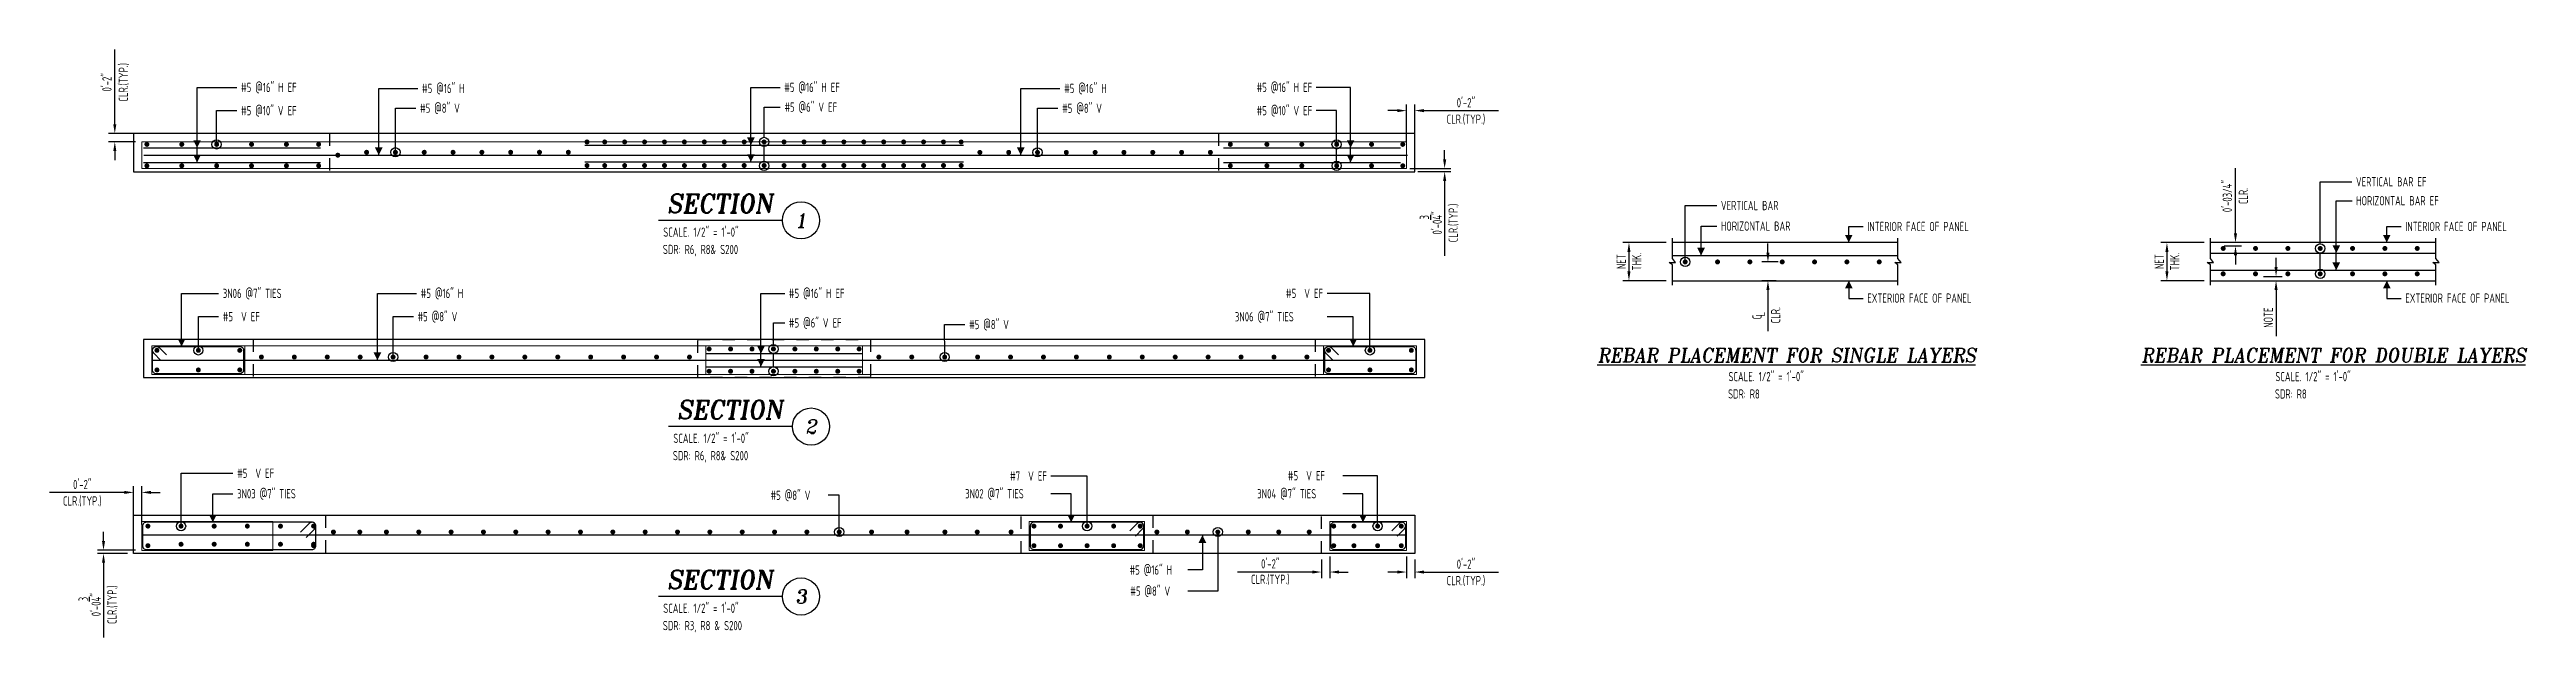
# Model space of a CAD drawing. Header units: inches. Extents: x -3675 to 38568, y -2433 to 4174.
# Drawn here: x 31844 to 32446, y 348 to 490 of the extents above; entities that cross this region are included whole.
import ezdxf
from ezdxf.enums import TextEntityAlignment as Align

# ---------------------------------------------------------------- set-up
doc = ezdxf.new("R2010")
doc.units = ezdxf.units.IN
doc.header["$MEASUREMENT"] = 0
doc.linetypes.add('HIDDEN', pattern=[6, 3, -3])
doc.layers.get('0').update_dxf_attribs({"linetype": 'CONTINUOUS'})
doc.layers.get('Defpoints').update_dxf_attribs({"linetype": 'CONTINUOUS'})
for name, color, linetype in [('0-25TEXT', 7, 'CONTINUOUS'), ('0-35', 3, 'CONTINUOUS'), ('0-35TEXT', 3, 'CONTINUOUS'), ('5', 4, 'CONTINUOUS'), ('DETAIL', 83, 'CONTINUOUS'), ('hidden', 7, 'HIDDEN'), ('REBARS', 4, 'CONTINUOUS')]:
    doc.layers.add(name, color=color, linetype=linetype)
doc.layers.add('COVER', color=6, linetype='CONTINUOUS', lineweight=0, plot=False)
doc.styles.add('AR', font='ARCHQUIK.shx', dxfattribs={"width": 0.8})
doc.styles.add('ROMANT', font='romant')
doc.dimstyles.new('CADS_DIM_48', dxfattribs={"dimscale": 48, "dimtxt": 0.09375, "dimasz": 0.09375, "dimexe": 0.0625, "dimexo": 0.0625, "dimgap": 0.09375, "dimtad": 0, "dimtih": 1, "dimtoh": 1, "dimzin": 1, "dimdsep": 46, "dimlunit": 4, "dimtxsty": 'AR', "dimblk": 'CLOSED', "dimcen": 0.1875, "dimadec": 0, "dimazin": 0, "dimtfac": 1, "dimtofl": 0, "dimtmove": 0, "dimatfit": 1, "dimldrblk": 'DOTBLANK', "dimfxl": 1, "dimtzin": 0, "dimarcsym": 0})

msp = doc.modelspace()

# ---------------------------------------------------------------- texts
at = {"color": 7, "linetype": 'Continuous', "style": 'ROMANT', "oblique": 9, "width": 0.95}
for s, p in [('%%UREBAR PLACEMENT FOR SINGLE LAYERS', (32265.82964, 414.58026)), ('%%UREBAR PLACEMENT FOR DOUBLE LAYERS', (32398.69714, 414.58026))]:
    msp.add_text(s, height=3.375, dxfattribs=at).set_placement(p, align=Align.CENTER)
at = {"layer": '0-25TEXT', "style": 'AR', "width": 0.8}
for s, height, p in [('#5 @16" H EF', 2.2497638, (31890.30351, 480.18155)), ('#5 @16" H', 2.249764, (31934.27192, 479.93152)), ('#5 @16" H EF', 2.2497638, (32022.26554, 480.18155)), ('#5 @16" H', 2.249764, (32090.26495, 479.93152)), ('#5 @10" V EF', 2.2497638, (31890.30351, 474.53485)), ('#5 @8" V', 2.249764, (31933.78808, 475.1362)), ('#5 @6" V EF', 2.2497638, (32022.31359, 475.39543)), ('#5 @8" V', 2.249764, (32089.78112, 475.11716)), ('3N06 @7" TIES', 2.2497638, (31885.87457, 430.165)), ('#5 @16" H', 2.249764, (31933.95347, 430.165)), ('#5 @16" H EF', 2.2497638, (32023.40396, 430.165)), ('#5  V EF', 2.249764, (31885.87457, 424.5183)), ('#5 @8" V', 2.249764, (31933.17491, 424.5183)), ('#5 @6" V EF', 2.2497638, (32023.40396, 422.99557)), ('#5 @8" V', 2.249764, (32067.17491, 422.6006)), ('3N06 @7" TIES', 2.2497638, (32131.76041, 424.48815)), ('#5  V EF', 2.249764, (31889.34936, 386.48805)), ('#5  V EF', 2.249764, (32144.63496, 385.89265)), ('3N03 @7" TIES', 2.2497638, (31889.34936, 381.51581)), ('#5 @8" V', 2.249764, (32018.94994, 381.14123)), ('3N02 @7" TIES', 2.2497638, (32066.22594, 381.5158)), ('3N04 @7" TIES', 2.2497638, (32137.18747, 381.51577)), ('#5 @16" H', 2.249764, (32106.1659, 362.99925)), ('#5 @8" V', 2.249764, (32106.34962, 357.86903))]:
    msp.add_text(s, height=height, dxfattribs=at).set_placement(p)
for s, height, p in [('#5 @16" H EF', 2.2497638, (32150.54372, 480.18155)), ('#5 @10" V EF', 2.2497638, (32150.54372, 474.53485)), ('#5  V EF', 2.249764, (32153.17196, 430.165)), ('#7  V EF', 2.249764, (32086.08593, 385.81441))]:
    msp.add_text(s, height=height, dxfattribs=at).set_placement(p, align=Align.RIGHT)
at = {"layer": '0-35TEXT', "style": 'AR', "width": 0.8}
for s, height, p in [('VERTICAL BAR EF', 2.2499437, (32404.11389, 457.27209)), ('VERTICAL BAR', 2.2499437, (32249.84066, 451.49601)), ('HORIZONTAL BAR EF', 2.2499437, (32404.15968, 452.66205)), ('SCALE. 1/2" = 1\'-0"', 2.2499437, (31992.88726, 445.04239)), ('HORIZONTAL BAR', 2.2499437, (32249.84066, 446.50027)), ('INTERIOR FACE OF PANEL', 2.2499437, (32285.38109, 446.40954)), ('INTERIOR FACE OF PANEL', 2.2499437, (32416.08289, 446.40954)), ('SDR: R6, R8& S200', 2.2499437, (31992.79047, 440.83432)), ('EXTERIOR FACE OF PANEL', 2.2499437, (32285.38109, 429.01781)), ('EXTERIOR FACE OF PANEL', 2.2499437, (32416.08289, 429.01781)), ('SCALE. 1/2" = 1\'-0"', 2.2499437, (32251.67287, 409.96153)), ('SCALE. 1/2" = 1\'-0"', 2.2499437, (32384.54037, 409.96153)), ('SDR: R8', 2.249944, (32251.57608, 405.75346)), ('SDR: R8', 2.249944, (32384.44357, 405.75346)), ('SCALE. 1/2" = 1\'-0"', 2.2499437, (31995.33159, 394.97582)), ('SDR: R6, R8& S200', 2.2499437, (31995.2348, 390.76775)), ('SCALE. 1/2" = 1\'-0"', 2.2499437, (31992.88726, 353.71195)), ('SDR: R3, R8 & S200', 2.2499437, (31992.79047, 349.50388))]:
    msp.add_text(s, height=height, dxfattribs=at).set_placement(p)

# ---------------------------------------------------------------- blocks, each defined once
blk = doc.blocks.new('*D135')
at = {"layer": 'Defpoints', "color": 0, "transparency": 16777216}
for p in [(32172.79, 461.6), (32174.71, 460.85), (32182.72, 460.85)]:
    blk.add_point(p, dxfattribs=at)
at = {"layer": 'DETAIL', "color": 0, "lineweight": -2, "transparency": 16777216}
for p, q in [((32182.72, 463.85), (32182.72, 466.1)), ((32174.29, 461.6), (32184.22, 461.6)), ((32176.21, 460.85), (32184.22, 460.85)), ((32182.72, 458.6), (32182.72, 440.45))]:
    blk.add_line(p, q, dxfattribs=at)
at = {"layer": 'DETAIL', "color": 0, "transparency": 16777216}
for points in [[(32182.35, 463.85), (32183.1, 463.85), (32182.72, 461.6)], [(32182.35, 458.6), (32183.1, 458.6), (32182.72, 460.85)]]:
    blk.add_solid(points, dxfattribs=at)
at = {"layer": 'DETAIL', "color": 0, "transparency": 16777216, "char_height": 2.25, "attachment_point": 5, "rotation": 90, "style": 'AR'}
for s, insert in [('CLR.(TYP.)', (32184.91, 448.4)), ('0\'-0{\\H1.000000x;\\S3/4;}"', (32179.35, 448.4))]:
    blk.add_mtext(s, dxfattribs=dict(at, insert=insert))
blk = doc.blocks.new('_DotBlank')
at = {"layer": '0-35', "color": 0, "lineweight": -2}
blk.add_line((-0.5, 0), (-1, 0), dxfattribs=at)
blk.add_circle((0, 0), 0.5, dxfattribs=at)
blk = doc.blocks.new('SECT1')
at = {"color": 7, "linetype": 'Continuous'}
blk.add_line((0.627, 0), (-0.627, 0), dxfattribs=at)
blk.add_circle((0.815, 0), 0.188, dxfattribs=at)
at = {"color": 7, "linetype": 'Continuous', "style": 'ROMANT', "oblique": 9, "width": 0.95}
blk.add_text('SECTION', height=0.1875, dxfattribs=at).set_placement((-0.006, 0.077), align=Align.CENTER)
blk.add_attdef('SECT1', text='', height=0.141, dxfattribs=at).set_placement((0.815, 0), align=Align.MIDDLE)
blk = doc.blocks.new('leadrblk')
blk.add_lwpolyline([(0, 0, 0, 1, 0), (1, 0, 1, 1, 0)], format="xyseb")
blk = doc.blocks.new('*D136')
at = {"layer": 'Defpoints', "color": 0, "transparency": 16777216}
for p in [(31859.64, 470.1), (31866.19, 470.1), (31866.19, 468.1)]:
    blk.add_point(p, dxfattribs=at)
at = {"layer": 'DETAIL', "color": 0, "lineweight": -2, "transparency": 16777216}
for p, q in [((31859.64, 472.35), (31859.64, 490.5)), ((31864.69, 470.1), (31858.14, 470.1)), ((31864.69, 468.1), (31858.14, 468.1)), ((31859.64, 465.85), (31859.64, 463.6))]:
    blk.add_line(p, q, dxfattribs=at)
at = {"layer": 'DETAIL', "color": 0, "transparency": 16777216}
for points in [[(31859.27, 472.35), (31860.02, 472.35), (31859.64, 470.1)], [(31859.27, 465.85), (31860.02, 465.85), (31859.64, 468.1)]]:
    blk.add_solid(points, dxfattribs=at)
at = {"layer": 'DETAIL', "color": 0, "transparency": 16777216, "char_height": 2.25, "attachment_point": 5, "rotation": 90, "style": 'AR'}
for s, insert in [('0\'-2"', (31857.73, 482.55)), ('CLR.(TYP.)', (31861.83, 482.55))]:
    blk.add_mtext(s, dxfattribs=dict(at, insert=insert))
blk = doc.blocks.new('*D137')
at = {"layer": 'Defpoints', "color": 0, "transparency": 16777216}
for p in [(32175.44, 475.67), (32173.44, 466.41), (32175.44, 466.41)]:
    blk.add_point(p, dxfattribs=at)
at = {"layer": 'DETAIL', "color": 0, "lineweight": -2, "transparency": 16777216}
for p, q in [((32171.19, 475.67), (32168.94, 475.67)), ((32173.44, 467.91), (32173.44, 477.17)), ((32175.44, 467.91), (32175.44, 477.17)), ((32177.69, 475.67), (32195.84, 475.67))]:
    blk.add_line(p, q, dxfattribs=at)
at = {"layer": 'DETAIL', "color": 0, "transparency": 16777216}
for points in [[(32171.19, 476.04), (32171.19, 475.29), (32173.44, 475.67)], [(32177.69, 476.04), (32177.69, 475.29), (32175.44, 475.67)]]:
    blk.add_solid(points, dxfattribs=at)
at = {"layer": 'DETAIL', "color": 0, "transparency": 16777216, "char_height": 2.25, "attachment_point": 5, "style": 'AR'}
for s, insert in [('0\'-2"', (32187.89, 477.58)), ('CLR.(TYP.)', (32187.89, 473.48))]:
    blk.add_mtext(s, dxfattribs=dict(at, insert=insert))
blk = doc.blocks.new('*U884', base_point=(31868.63, 414.77))
at = {"layer": 'REBARS', "color": 0}
blk.add_lwpolyline([(31868.63, 415.08), (32175.63, 415.08)], dxfattribs=at)
blk = doc.blocks.new('*U819', base_point=(32003.26, 413.82))
at = {"layer": 'REBARS', "color": 0}
blk.add_lwpolyline([(32003.26, 413.5), (32041.26, 413.5)], dxfattribs=at)
blk = doc.blocks.new('*U820', base_point=(32003.26, 416.34))
at = {"layer": 'REBARS', "color": 0}
blk.add_lwpolyline([(32003.26, 416.66), (32041.26, 416.66)], dxfattribs=at)
blk = doc.blocks.new('*U1086', base_point=(32175.88, 411.58))
at = {"layer": 'REBARS', "color": 0}
blk.add_lwpolyline([(32155.61, 415.02), (32153.84, 416.79, -0.668179), (32154.51, 418.39), (32174.76, 418.39, -0.414214), (32175.69, 417.45), (32175.69, 412.7, -0.414213), (32174.76, 411.77), (32154.51, 411.77, -0.414214), (32153.57, 412.7), (32153.57, 417.45, -0.668178), (32155.17, 418.12), (32156.94, 416.35)], format="xyb", dxfattribs=at)
blk = doc.blocks.new('*U470', base_point=(31891.13, 411.58))
at = {"layer": 'REBARS', "color": 0}
blk.add_lwpolyline([(31870.86, 415.02), (31869.09, 416.79, -0.668179), (31869.76, 418.39), (31890.01, 418.39, -0.414214), (31890.94, 417.45), (31890.94, 412.7, -0.414213), (31890.01, 411.77), (31869.76, 411.77, -0.414214), (31868.82, 412.7), (31868.82, 417.45, -0.668178), (31870.42, 418.12), (31872.19, 416.35)], format="xyb", dxfattribs=at)
blk = doc.blocks.new('*D458')
at = {"layer": 'Defpoints', "color": 0, "transparency": 16777216}
for p in [(31864.19, 382.97), (31864.19, 373.71), (31866.19, 373.71)]:
    blk.add_point(p, dxfattribs=at)
at = {"layer": 'DETAIL', "color": 0, "lineweight": -2, "transparency": 16777216}
for p, q in [((31861.94, 382.97), (31843.79, 382.97)), ((31864.19, 375.21), (31864.19, 384.47)), ((31866.19, 375.21), (31866.19, 384.47)), ((31868.44, 382.97), (31870.69, 382.97))]:
    blk.add_line(p, q, dxfattribs=at)
at = {"layer": 'DETAIL', "color": 0, "transparency": 16777216}
for points in [[(31861.94, 383.34), (31861.94, 382.59), (31864.19, 382.97)], [(31868.44, 383.34), (31868.44, 382.59), (31866.19, 382.97)]]:
    blk.add_solid(points, dxfattribs=at)
at = {"layer": 'DETAIL', "color": 0, "transparency": 16777216, "char_height": 2.25, "attachment_point": 5, "style": 'AR'}
for s, insert in [('0\'-2"', (31851.74, 384.88)), ('CLR.(TYP.)', (31851.74, 380.78))]:
    blk.add_mtext(s, dxfattribs=dict(at, insert=insert))
blk = doc.blocks.new('*D459')
at = {"layer": 'Defpoints', "color": 0, "transparency": 16777216}
for p in [(31856.9, 368.15), (31864.19, 368.15), (31866.19, 368.9)]:
    blk.add_point(p, dxfattribs=at)
at = {"layer": 'DETAIL', "color": 0, "lineweight": -2, "transparency": 16777216}
for p, q in [((31856.9, 371.15), (31856.9, 373.4)), ((31864.69, 368.9), (31855.4, 368.9)), ((31862.69, 368.15), (31855.4, 368.15)), ((31856.9, 365.9), (31856.9, 347.75))]:
    blk.add_line(p, q, dxfattribs=at)
at = {"layer": 'DETAIL', "color": 0, "transparency": 16777216}
for points in [[(31856.53, 371.15), (31857.28, 371.15), (31856.9, 368.9)], [(31856.53, 365.9), (31857.28, 365.9), (31856.9, 368.15)]]:
    blk.add_solid(points, dxfattribs=at)
at = {"layer": 'DETAIL', "color": 0, "transparency": 16777216, "char_height": 2.25, "attachment_point": 5, "rotation": 90, "style": 'AR'}
for s, insert in [('0\'-0{\\H1.000000x;\\S3/4;}"', (31853.53, 355.7)), ('CLR.(TYP.)', (31859.09, 355.7))]:
    blk.add_mtext(s, dxfattribs=dict(at, insert=insert))
blk = doc.blocks.new('*D454')
at = {"layer": 'Defpoints', "color": 0, "transparency": 16777216}
for p in [(32152.81, 368.15), (32154.81, 368.9), (32154.81, 363.63)]:
    blk.add_point(p, dxfattribs=at)
at = {"layer": 'DETAIL', "color": 0, "lineweight": -2, "transparency": 16777216}
for p, q in [((32154.81, 367.4), (32154.81, 362.13)), ((32150.56, 363.63), (32132.41, 363.63)), ((32152.81, 366.65), (32152.81, 362.13)), ((32157.06, 363.63), (32159.31, 363.63))]:
    blk.add_line(p, q, dxfattribs=at)
at = {"layer": 'DETAIL', "color": 0, "transparency": 16777216}
for points in [[(32150.56, 364.01), (32150.56, 363.26), (32152.81, 363.63)], [(32157.06, 364.01), (32157.06, 363.26), (32154.81, 363.63)]]:
    blk.add_solid(points, dxfattribs=at)
at = {"layer": 'DETAIL', "color": 0, "transparency": 16777216, "insert": (32140.36, 363.63), "char_height": 2.25, "attachment_point": 5, "style": 'AR'}
blk.add_mtext('0\'-2"\\PCLR.(TYP.)', dxfattribs=at)
blk = doc.blocks.new('*D455')
at = {"layer": 'Defpoints', "color": 0, "transparency": 16777216}
for p in [(32173.44, 368.9), (32175.44, 368.15), (32175.44, 363.63)]:
    blk.add_point(p, dxfattribs=at)
at = {"layer": 'DETAIL', "color": 0, "lineweight": -2, "transparency": 16777216}
for p, q in [((32173.44, 367.4), (32173.44, 362.13)), ((32171.19, 363.63), (32168.94, 363.63)), ((32175.44, 366.65), (32175.44, 362.13)), ((32177.69, 363.63), (32195.84, 363.63))]:
    blk.add_line(p, q, dxfattribs=at)
at = {"layer": 'DETAIL', "color": 0, "transparency": 16777216}
for points in [[(32171.19, 364), (32171.19, 363.25), (32173.44, 363.63)], [(32177.69, 364), (32177.69, 363.25), (32175.44, 363.63)]]:
    blk.add_solid(points, dxfattribs=at)
at = {"layer": 'DETAIL', "color": 0, "transparency": 16777216, "char_height": 2.25, "attachment_point": 5, "style": 'AR'}
for s, insert in [('0\'-2"', (32187.89, 365.54)), ('CLR.(TYP.)', (32187.89, 361.44))]:
    blk.add_mtext(s, dxfattribs=dict(at, insert=insert))
blk = doc.blocks.new('*U883', base_point=(32173.19, 372.26))
at = {"layer": 'REBARS', "color": 0}
blk.add_lwpolyline([(32173.19, 372.57), (31866.19, 372.57)], dxfattribs=at)
blk = doc.blocks.new('*U460', base_point=(32081.81, 368.9))
at = {"layer": 'REBARS', "color": 0}
blk.add_lwpolyline([(32107.58, 372.34), (32109.35, 374.11, 0.668179), (32108.69, 375.71), (32082.94, 375.71, 0.414213), (32082, 374.77), (32082, 370.02, 0.414214), (32082.94, 369.09), (32108.69, 369.09, 0.414213), (32109.63, 370.02), (32109.63, 374.77, 0.668179), (32108.02, 375.44), (32106.26, 373.67)], format="xyb", dxfattribs=at)
blk = doc.blocks.new('*U461', base_point=(32154.81, 368.9))
at = {"layer": 'REBARS', "color": 0}
blk.add_lwpolyline([(32171.21, 372.34), (32172.98, 374.11, 0.668179), (32172.31, 375.71), (32155.94, 375.71, 0.414213), (32155, 374.77), (32155, 370.02, 0.414214), (32155.94, 369.09), (32172.31, 369.09, 0.414213), (32173.25, 370.02), (32173.25, 374.77, 0.668179), (32171.65, 375.44), (32169.88, 373.67)], format="xyb", dxfattribs=at)
blk = doc.blocks.new('*U1720', base_point=(31866.19, 368.9))
at = {"layer": 'REBARS', "color": 0}
blk.add_lwpolyline([(31906.1, 371.99), (31908.23, 374.11, 0.668179), (31907.56, 375.71), (31867.31, 375.71, 0.414214), (31866.38, 374.77), (31866.38, 370.02, 0.414213), (31867.31, 369.09), (31907.56, 369.09, 0.414214), (31908.5, 370.02), (31908.5, 374.77, 0.668178), (31906.9, 375.44), (31904.78, 373.31)], format="xyb", dxfattribs=at)
blk = doc.blocks.new('*U1533', base_point=(31866.65, 466.31))
at = {"layer": 'REBARS', "color": 0}
blk.add_lwpolyline([(31866.65, 466.62), (31909.65, 466.62)], dxfattribs=at)
blk = doc.blocks.new('*U1534', base_point=(31866.65, 463.4))
at = {"layer": 'REBARS', "color": 0}
blk.add_lwpolyline([(31866.65, 463.09), (31909.65, 463.09)], dxfattribs=at)
blk = doc.blocks.new('*U1535', base_point=(31973.81, 466.98))
at = {"layer": 'REBARS', "color": 0}
blk.add_lwpolyline([(31973.81, 467.29), (32065.81, 467.29)], dxfattribs=at)
blk = doc.blocks.new('*U1536', base_point=(31973.81, 463.53))
at = {"layer": 'REBARS', "color": 0}
blk.add_lwpolyline([(31973.81, 463.22), (32065.81, 463.22)], dxfattribs=at)
blk = doc.blocks.new('*U1537', base_point=(32129.01, 462.77))
at = {"layer": 'REBARS', "color": 0}
blk.add_lwpolyline([(32129.01, 463.09), (32172.01, 463.09)], dxfattribs=at)
blk = doc.blocks.new('*U1538', base_point=(32129.01, 466.93))
at = {"layer": 'REBARS', "color": 0}
blk.add_lwpolyline([(32129.01, 466.62), (32172.01, 466.62)], dxfattribs=at)
blk = doc.blocks.new('*U1539', base_point=(31866.68, 464.53))
at = {"layer": 'REBARS', "color": 0}
blk.add_lwpolyline([(31866.68, 464.85), (32173.68, 464.85)], dxfattribs=at)
blk = doc.blocks.new('*D565')
at = {"layer": 'Defpoints', "color": 0, "transparency": 16777216}
for p in [(32238.05, 443.62), (32227.5, 434.37), (32238.05, 434.37)]:
    blk.add_point(p, dxfattribs=at)
at = {"layer": 'DETAIL', "color": 0, "lineweight": -2, "transparency": 16777216}
for p, q in [((32236.55, 443.62), (32226, 443.62)), ((32227.5, 441.37), (32227.5, 436.62)), ((32236.55, 434.37), (32226, 434.37))]:
    blk.add_line(p, q, dxfattribs=at)
at = {"layer": 'DETAIL', "color": 0, "transparency": 16777216}
for points in [[(32227.12, 441.37), (32227.87, 441.37), (32227.5, 443.62)], [(32227.12, 436.62), (32227.87, 436.62), (32227.5, 434.37)]]:
    blk.add_solid(points, dxfattribs=at)
at = {"layer": 'DETAIL', "color": 0, "transparency": 16777216, "insert": (32227.5, 439), "char_height": 2.25, "attachment_point": 5, "rotation": 90, "style": 'AR'}
blk.add_mtext('NET\\PTHK.', dxfattribs=at)
blk = doc.blocks.new('*D564')
at = {"layer": 'Defpoints', "color": 0, "transparency": 16777216}
for p in [(32261.26, 434.37), (32264.73, 434.37), (32265.23, 438.93)]:
    blk.add_point(p, dxfattribs=at)
at = {"layer": 'DETAIL', "color": 0, "lineweight": -2, "transparency": 16777216}
for p, q in [((32261.26, 441.18), (32261.26, 443.43)), ((32263.73, 438.93), (32259.76, 438.93)), ((32263.23, 434.37), (32259.76, 434.37)), ((32261.26, 432.12), (32261.26, 422.1))]:
    blk.add_line(p, q, dxfattribs=at)
at = {"layer": 'DETAIL', "color": 0, "transparency": 16777216}
for points in [[(32260.89, 441.18), (32261.64, 441.18), (32261.26, 438.93)], [(32260.89, 432.12), (32261.64, 432.12), (32261.26, 434.37)]]:
    blk.add_solid(points, dxfattribs=at)
at = {"layer": 'DETAIL', "color": 0, "transparency": 16777216, "insert": (32261.26, 425.99), "char_height": 2.25, "attachment_point": 5, "rotation": 90, "style": 'AR'}
blk.add_mtext(' \\PCLR.', dxfattribs=at)
blk = doc.blocks.new('A$C2A293661')
at = {"layer": '0-35TEXT', "style": 'AR', "width": 0.8}
for s, p in [('C', (-0.72, 0.84)), ('L', (0, 0))]:
    blk.add_text(s, height=2.25, dxfattribs=at).set_placement(p)
blk = doc.blocks.new('*D561')
at = {"layer": 'Defpoints', "color": 0, "transparency": 16777216}
for p in [(32368.75, 443.62), (32358.2, 434.37), (32368.75, 434.37)]:
    blk.add_point(p, dxfattribs=at)
at = {"layer": 'DETAIL', "color": 0, "lineweight": -2, "transparency": 16777216}
for p, q in [((32367.25, 443.62), (32356.7, 443.62)), ((32358.2, 441.37), (32358.2, 436.62)), ((32367.25, 434.37), (32356.7, 434.37))]:
    blk.add_line(p, q, dxfattribs=at)
at = {"layer": 'DETAIL', "color": 0, "transparency": 16777216}
for points in [[(32357.82, 441.37), (32358.57, 441.37), (32358.2, 443.62)], [(32357.82, 436.62), (32358.57, 436.62), (32358.2, 434.37)]]:
    blk.add_solid(points, dxfattribs=at)
at = {"layer": 'DETAIL', "color": 0, "transparency": 16777216, "insert": (32358.2, 439), "char_height": 2.25, "attachment_point": 5, "rotation": 90, "style": 'AR'}
blk.add_mtext('NET\\PTHK.', dxfattribs=at)
blk = doc.blocks.new('*D562')
at = {"layer": 'Defpoints', "color": 0, "transparency": 16777216}
for p in [(32370.61, 442.82), (32374.85, 443.62), (32374.85, 443.62)]:
    blk.add_point(p, dxfattribs=at)
at = {"layer": 'DETAIL', "color": 0, "lineweight": -2, "transparency": 16777216}
for p, q in [((32374.85, 445.87), (32374.85, 461.73)), ((32372.11, 442.82), (32376.35, 442.82)), ((32374.85, 440.57), (32374.85, 438.32))]:
    blk.add_line(p, q, dxfattribs=at)
at = {"layer": 'DETAIL', "color": 0, "transparency": 16777216}
for points in [[(32374.48, 445.87), (32375.23, 445.87), (32374.85, 443.62)], [(32374.48, 440.57), (32375.23, 440.57), (32374.85, 442.82)]]:
    blk.add_solid(points, dxfattribs=at)
at = {"layer": 'DETAIL', "color": 0, "transparency": 16777216, "char_height": 2.25, "attachment_point": 5, "rotation": 90, "style": 'AR'}
for s, insert in [('0\'-03/4"', (32372.86, 454.92)), ('CLR.', (32376.76, 454.92))]:
    blk.add_mtext(s, dxfattribs=dict(at, insert=insert))
blk = doc.blocks.new('*D563')
at = {"layer": 'Defpoints', "color": 0, "transparency": 16777216}
for p in [(32380.13, 435.41), (32384.7, 434.37), (32384.7, 434.37)]:
    blk.add_point(p, dxfattribs=at)
at = {"layer": 'DETAIL', "color": 0, "lineweight": -2, "transparency": 16777216}
for p, q in [((32384.7, 437.66), (32384.7, 439.91)), ((32381.63, 435.41), (32386.2, 435.41)), ((32384.7, 432.12), (32384.7, 420.92))]:
    blk.add_line(p, q, dxfattribs=at)
at = {"layer": 'DETAIL', "color": 0, "transparency": 16777216}
for points in [[(32384.33, 437.66), (32385.08, 437.66), (32384.7, 435.41)], [(32384.33, 432.12), (32385.08, 432.12), (32384.7, 434.37)]]:
    blk.add_solid(points, dxfattribs=at)
at = {"layer": 'DETAIL', "color": 0, "transparency": 16777216, "insert": (32382.83, 425.4), "char_height": 2.25, "width": 88.8207, "attachment_point": 5, "rotation": 90, "style": 'AR'}
blk.add_mtext('NOTE', dxfattribs=at)

# ---------------------------------------------------------------- dimensions: what is measured, and where the dimension line sits
at = {"layer": 'DETAIL'}
for base, p1, p2, angle, text, picture, middle in [((31859.64126, 470.09622), (31866.18784, 468.09622), (31866.18784, 470.09622), 90, '<>\\XCLR.(TYP.)', '*D136', (31859.64126, 482.54622)), ((32384.70484, 434.37319), (32380.13361, 435.40975), (32384.70484, 434.37319), 90, 'NOTE', '*D563', (32382.82984, 425.39905)), ((32182.72073, 460.84622), (32172.7892, 461.59622), (32174.70965, 460.84622), 90, '<>\\XCLR.(TYP.)', '*D135', (32182.72073, 448.39622)), ((32374.85108, 443.62319), (32370.60572, 442.81554), (32374.85108, 443.62319), 90, '0\'-03/4"\\XCLR.', '*D562', (32374.85108, 454.92491)), ((31864.18784, 382.96982), (31866.18784, 373.71421), (31864.18784, 373.71421), 180, '<>\\XCLR.(TYP.)', '*D458', (31851.73784, 382.96982)), ((31856.90495, 368.14828), (31866.18784, 368.89828), (31864.18784, 368.14828), 90, '<>\\XCLR.(TYP.)', '*D459', (31856.90495, 355.69828)), ((32175.43784, 363.62502), (32173.43784, 368.89828), (32175.43784, 368.14828), 180, '<>\\XCLR.(TYP.)', '*D455', (32187.88784, 363.62502))]:
    dim = msp.add_linear_dim(base=base, p1=p1, p2=p2, angle=angle, text=text, dimstyle='CADS_DIM_48', override={"dimscale": 24, "dimgap": 0.03125, "dimtad": 1, "dimtih": 0, "dimtoh": 0, "dimdec": 3, "dimtdec": 3}, dxfattribs=at)
    dim.commit()
    dim.dimension.update_dxf_attribs({"geometry": picture, "text_midpoint": middle})
dim = msp.add_linear_dim(base=(32175.43784, 475.66775), p1=(32173.43784, 466.41215), p2=(32175.43784, 466.41215), text='<>\\XCLR.(TYP.)', dimstyle='CADS_DIM_48', override={"dimscale": 24, "dimgap": 0.03125, "dimtad": 1, "dimtih": 0, "dimtoh": 0, "dimdec": 3, "dimtdec": 3}, dxfattribs=at)
dim.commit()
dim.dimension.update_dxf_attribs({"geometry": '*D137', "text_midpoint": (32187.88784, 475.66775)})
for base, p1, p2, angle, text, picture, middle in [((32227.49675, 434.37319), (32238.04644, 443.62319), (32238.04644, 434.37319), 90, 'NET\\XTHK.', '*D565', (32227.49675, 438.99819)), ((32261.26452, 434.37319), (32265.23162, 438.92905), (32264.73162, 434.37319), 90, ' \\XCLR.', '*D564', (32261.26452, 425.9887)), ((32358.19856, 434.37319), (32368.74824, 443.62319), (32368.74824, 434.37319), 90, 'NET\\XTHK.', '*D561', (32358.19856, 438.99819)), ((32154.81284, 363.63427), (32152.81284, 368.14828), (32154.81284, 368.89828), 180, '<>\\XCLR.(TYP.)', '*D454', (32140.36284, 363.63427))]:
    dim = msp.add_linear_dim(base=base, p1=p1, p2=p2, angle=angle, text=text, dimstyle='CADS_DIM_48', override={"dimscale": 24, "dimgap": 0.03125, "dimtad": 1, "dimtih": 0, "dimtoh": 0, "dimdec": 3, "dimtdec": 3}, dxfattribs=at)
    dim.commit()
    dim.dimension.update_dxf_attribs({"geometry": picture, "text_midpoint": middle, "dimtype": 160})

# ---------------------------------------------------------------- linework, layer by layer
at = {"layer": '0-25TEXT'}
for points in [[(31879.63807, 463.08712), (31879.63807, 481.30643), (31889.30361, 481.30643)], [(31923.7534, 464.84618), (31923.7534, 481.0564), (31933.27202, 481.0564)], [(32014.18766, 467.29207), (32014.18766, 481.30643), (32021.26565, 481.30643)], [(32014.18766, 463.22112), (32014.18766, 481.30643), (32021.26565, 481.30643)], [(32017.39215, 469.18747), (32017.39215, 476.52031), (32021.31369, 476.52031)], [(32079.74644, 464.84618), (32079.74644, 481.0564), (32089.26505, 481.0564)], [(32159.85576, 463.08712), (32159.85576, 481.30643), (32151.54362, 481.30643)], [(32017.39215, 463.3984), (32017.39215, 466.93747)], [(32395.43343, 443.3349), (32395.43343, 458.39707), (32403.11392, 458.39707)], [(32399.33335, 436.91698), (32399.33335, 453.78702), (32403.1597, 453.78702)], [(32245.01433, 440.47933), (32245.01433, 447.62524), (32248.84069, 447.62524)], [(32280.89984, 443.62319), (32280.89984, 447.53452), (32284.38111, 447.53452)], [(32411.60164, 443.62319), (32411.60164, 447.53452), (32415.08292, 447.53452)], [(32395.43343, 437.15745), (32395.43343, 441.0849)], [(32280.89984, 434.37319), (32280.89984, 430.0652), (32284.38111, 430.0652)], [(32411.60164, 434.37319), (32411.60164, 430.0652), (32415.08292, 430.0652)], [(31875.87185, 418.39215), (31875.87185, 431.28988), (31884.87467, 431.28988)], [(31923.43495, 415.07966), (31923.43495, 431.28988), (31932.95357, 431.28988)], [(32016.63199, 413.50251), (32016.63199, 431.28988), (32022.40406, 431.28988)], [(32019.6542, 418.90707), (32019.6542, 424.12045), (32022.40406, 424.12045)], [(32160.49685, 418.39215), (32160.49685, 425.61303), (32154.17185, 425.61303)], [(31883.45743, 375.71078), (31883.45743, 382.64069), (31888.34946, 382.64069)], [(32091.97785, 375.71077), (32091.97785, 382.64069), (32087.08582, 382.64069)], [(32162.87731, 375.71074), (32162.87731, 382.64066), (32157.98528, 382.64066)], [(32123.87581, 372.57495), (32123.87581, 364.12414), (32120.32304, 364.12414)]]:
    msp.add_lwpolyline(points, dxfattribs=at)
at = {"layer": '0-35', "color": 0, "lineweight": -2}
for p, q in [((32156.48586, 463.39839), (32156.48389, 466.34069)), ((32019.6542, 413.50225), (32019.6542, 416.65707))]:
    msp.add_line(p, q, dxfattribs=at)
at = {"layer": '0-35'}
for points in [[(32175.43784, 470.09622), (31864.18784, 470.09622), (31864.18784, 460.84622), (32175.43784, 460.84622)], [(32177.88217, 420.07966), (31866.63217, 420.07966), (31866.63217, 410.82966), (32177.88217, 410.82966)], [(31864.18784, 377.39828), (32175.43784, 377.39828), (32175.43784, 368.14828), (31864.18784, 368.14828)]]:
    msp.add_lwpolyline(points, close=True, dxfattribs=at)
for points in [[(32238.04644, 433.28306), (32238.04644, 438.22735), (32237.2756, 438.79986), (32238.81727, 438.79986), (32238.04644, 439.76902), (32238.04644, 444.71331)], [(32292.84932, 443.62319), (32238.04644, 443.62319)], [(32292.84932, 433.28306), (32292.84932, 438.22735), (32292.07849, 438.79986), (32293.62015, 438.79986), (32292.84932, 439.76902), (32292.84932, 444.71331)], [(32368.74824, 433.28306), (32368.74824, 438.22735), (32367.97741, 438.79986), (32369.51908, 438.79986), (32368.74824, 439.76902), (32368.74824, 444.71331)], [(32423.55113, 443.62319), (32368.74824, 443.62319)], [(32423.55113, 433.28306), (32423.55113, 438.22735), (32422.78029, 438.79986), (32424.32196, 438.79986), (32423.55113, 439.76902), (32423.55113, 444.71331)], [(32238.04644, 434.37319), (32292.84932, 434.37319)], [(32368.74824, 434.37319), (32423.55113, 434.37319)]]:
    msp.add_lwpolyline(points, dxfattribs=at)
at = {"layer": '0-35', "color": 0, "lineweight": -2}
for centre in [(32017.39215, 468.06247), (32017.39215, 462.2734), (32156.48784, 462.2734), (32395.43343, 442.2099), (32395.43343, 436.03245), (32019.6542, 417.78207), (32019.6542, 412.37725)]:
    msp.add_circle(centre, 1.125, dxfattribs=at)
at = {"layer": '5', "const_width": 0.6}
for points in [[(31867.13784, 467.47121, 1), (31867.73784, 467.47121, 1)], [(31875.61284, 467.47121, 1), (31876.21284, 467.47121, 1)], [(31884.08784, 467.47121, 1), (31884.68784, 467.47121, 1)], [(31892.56284, 467.47121, 1), (31893.16284, 467.47121, 1)], [(31901.03784, 467.47121, 1), (31901.63784, 467.47121, 1)], [(31908.8618, 467.47121, 1), (31909.4618, 467.47121, 1)], [(31913.51284, 464.84622, 1), (31914.11284, 464.84622, 1)], [(31920.51371, 465.55539, 1), (31921.11371, 465.55539, 1)], [(31927.51458, 465.55539, 1), (31928.11458, 465.55539, 1)], [(31934.51545, 465.55539, 1), (31935.11545, 465.55539, 1)], [(31941.51632, 465.55539, 1), (31942.11632, 465.55539, 1)], [(31948.5172, 465.55539, 1), (31949.1172, 465.55539, 1)], [(31955.51807, 465.55539, 1), (31956.11807, 465.55539, 1)], [(31962.51894, 465.55539, 1), (31963.11894, 465.55539, 1)], [(31969.51981, 465.55539, 1), (31970.11981, 465.55539, 1)], [(31974.06545, 468.06247, 1), (31974.66545, 468.06247, 1)], [(31978.36118, 468.06247, 1), (31978.96118, 468.06247, 1)], [(31983.20255, 468.06247, 1), (31983.80255, 468.06247, 1)], [(31988.04392, 468.06247, 1), (31988.64392, 468.06247, 1)], [(31992.8853, 468.06247, 1), (31993.4853, 468.06247, 1)], [(31997.72667, 468.06247, 1), (31998.32667, 468.06247, 1)], [(32002.56804, 468.06247, 1), (32003.16804, 468.06247, 1)], [(32007.40941, 468.06247, 1), (32008.00941, 468.06247, 1)], [(32012.25078, 468.06247, 1), (32012.85078, 468.06247, 1)], [(32017.09215, 468.06247, 1), (32017.69215, 468.06247, 1)], [(32021.93353, 468.06247, 1), (32022.53353, 468.06247, 1)], [(32026.7749, 468.06247, 1), (32027.3749, 468.06247, 1)], [(32031.61627, 468.06247, 1), (32032.21627, 468.06247, 1)], [(32036.45764, 468.06247, 1), (32037.05764, 468.06247, 1)], [(32041.29901, 468.06247, 1), (32041.89901, 468.06247, 1)], [(32046.14039, 468.06247, 1), (32046.74039, 468.06247, 1)], [(32050.98176, 468.06247, 1), (32051.58176, 468.06247, 1)], [(32055.82313, 468.06247, 1), (32056.42313, 468.06247, 1)], [(32060.6645, 468.06247, 1), (32061.2645, 468.06247, 1)], [(32064.95869, 468.06247, 1), (32065.55869, 468.06247, 1)], [(32069.50587, 465.53635, 1), (32070.10587, 465.53635, 1)], [(32076.50674, 465.53635, 1), (32077.10674, 465.53635, 1)], [(32083.50761, 465.53635, 1), (32084.10761, 465.53635, 1)], [(32090.50849, 465.53635, 1), (32091.10849, 465.53635, 1)], [(32097.50936, 465.53635, 1), (32098.10936, 465.53635, 1)], [(32104.51023, 465.53635, 1), (32105.11023, 465.53635, 1)], [(32111.5111, 465.53635, 1), (32112.1111, 465.53635, 1)], [(32118.51197, 465.53635, 1), (32119.11197, 465.53635, 1)], [(32125.51284, 465.53635, 1), (32126.11284, 465.53635, 1)], [(32130.36045, 467.47121, 1), (32130.96045, 467.47121, 1)], [(32139.23784, 467.47121, 1), (32139.83784, 467.47121, 1)], [(32147.71284, 467.47121, 1), (32148.31284, 467.47121, 1)], [(32156.18784, 467.47121, 1), (32156.78784, 467.47121, 1)], [(32164.66284, 467.47121, 1), (32165.26284, 467.47121, 1)], [(32172.24745, 467.47121, 1), (32172.84745, 467.47121, 1)], [(31867.13784, 462.2734, -1), (31867.73784, 462.2734, -1)], [(31875.61284, 462.2734, -1), (31876.21284, 462.2734, -1)], [(31884.08784, 462.2734, -1), (31884.68784, 462.2734, -1)], [(31892.56284, 462.2734, -1), (31893.16284, 462.2734, -1)], [(31901.03784, 462.2734, -1), (31901.63784, 462.2734, -1)], [(31908.8618, 462.2734, -1), (31909.4618, 462.2734, -1)], [(31974.06545, 462.33591, -1), (31974.66545, 462.33591, -1)], [(31978.36118, 462.33591, -1), (31978.96118, 462.33591, -1)], [(31983.20255, 462.33591, -1), (31983.80255, 462.33591, -1)], [(31988.04392, 462.33591, -1), (31988.64392, 462.33591, -1)], [(31992.8853, 462.33591, -1), (31993.4853, 462.33591, -1)], [(31997.72667, 462.33591, -1), (31998.32667, 462.33591, -1)], [(32002.56804, 462.33591, -1), (32003.16804, 462.33591, -1)], [(32007.40941, 462.33591, -1), (32008.00941, 462.33591, -1)], [(32012.25078, 462.33591, -1), (32012.85078, 462.33591, -1)], [(32017.09215, 462.33591, -1), (32017.69215, 462.33591, -1)], [(32021.93353, 462.33591, -1), (32022.53353, 462.33591, -1)], [(32026.7749, 462.33591, -1), (32027.3749, 462.33591, -1)], [(32031.61627, 462.33591, -1), (32032.21627, 462.33591, -1)], [(32036.45764, 462.33591, -1), (32037.05764, 462.33591, -1)], [(32041.29901, 462.33591, -1), (32041.89901, 462.33591, -1)], [(32046.14039, 462.33591, -1), (32046.74039, 462.33591, -1)], [(32050.98176, 462.33591, -1), (32051.58176, 462.33591, -1)], [(32055.82313, 462.33591, -1), (32056.42313, 462.33591, -1)], [(32060.6645, 462.33591, -1), (32061.2645, 462.33591, -1)], [(32064.95869, 462.33591, -1), (32065.55869, 462.33591, -1)], [(32130.36045, 462.2734, -1), (32130.96045, 462.2734, -1)], [(32139.23784, 462.2734, -1), (32139.83784, 462.2734, -1)], [(32147.71284, 462.2734, -1), (32148.31284, 462.2734, -1)], [(32156.18784, 462.2734, -1), (32156.78784, 462.2734, -1)], [(32164.66284, 462.2734, -1), (32165.26284, 462.2734, -1)], [(32172.24745, 462.2734, -1), (32172.84745, 462.2734, -1)], [(32241.46019, 438.92905, -1), (32240.86019, 438.92905, -1)], [(32249.31733, 438.92905, -1), (32248.71733, 438.92905, -1)], [(32257.17448, 438.92905, -1), (32256.57448, 438.92905, -1)], [(32265.03162, 438.92905, -1), (32264.43162, 438.92905, -1)], [(32272.88876, 438.92905, -1), (32272.28876, 438.92905, -1)], [(32280.74591, 438.92905, -1), (32280.14591, 438.92905, -1)], [(32288.60305, 438.92905, -1), (32288.00305, 438.92905, -1)], [(32372.162, 442.2099, -1), (32371.562, 442.2099, -1)], [(32380.01914, 442.2099, -1), (32379.41914, 442.2099, -1)], [(32387.87628, 442.2099, -1), (32387.27628, 442.2099, -1)], [(32395.73343, 442.2099, -1), (32395.13343, 442.2099, -1)], [(32403.59057, 442.2099, -1), (32402.99057, 442.2099, -1)], [(32411.44771, 442.2099, -1), (32410.84771, 442.2099, -1)], [(32419.30485, 442.2099, -1), (32418.70485, 442.2099, -1)], [(32372.162, 436.03245, -1), (32371.562, 436.03245, -1)], [(32380.01914, 436.03245, -1), (32379.41914, 436.03245, -1)], [(32387.87628, 436.03245, -1), (32387.27628, 436.03245, -1)], [(32395.73343, 436.03245, -1), (32395.13343, 436.03245, -1)], [(32403.59057, 436.03245, -1), (32402.99057, 436.03245, -1)], [(32411.44771, 436.03245, -1), (32410.84771, 436.03245, -1)], [(32419.30485, 436.03245, -1), (32418.70485, 436.03245, -1)], [(31869.58218, 417.45465, 1), (31870.18218, 417.45465, 1)], [(31879.64467, 417.45465, 1), (31880.24467, 417.45465, 1)], [(31890.30717, 417.45465, -1), (31889.70717, 417.45465, -1)], [(31895.55717, 415.83671, -1), (31894.95717, 415.83671, -1)], [(31903.55717, 415.83671, -1), (31902.95717, 415.83671, -1)], [(31911.55717, 415.83671, -1), (31910.95717, 415.83671, -1)], [(31919.55717, 415.83671, -1), (31918.95717, 415.83671, -1)], [(31927.55717, 415.83671, -1), (31926.95717, 415.83671, -1)], [(31935.55717, 415.83671, -1), (31934.95717, 415.83671, -1)], [(31943.55717, 415.83671, -1), (31942.95717, 415.83671, -1)], [(31951.55717, 415.83671, -1), (31950.95717, 415.83671, -1)], [(31959.55717, 415.83671, -1), (31958.95717, 415.83671, -1)], [(31967.55717, 415.83671, -1), (31966.95717, 415.83671, -1)], [(31975.55717, 415.83671, -1), (31974.95717, 415.83671, -1)], [(31983.55717, 415.83671, -1), (31982.95717, 415.83671, -1)], [(31991.55717, 415.83671, -1), (31990.95717, 415.83671, -1)], [(31999.55717, 415.83671, -1), (31998.95717, 415.83671, -1)], [(32003.73633, 417.78207, 1), (32004.33633, 417.78207, 1)], [(32008.94228, 417.78207, 1), (32009.54228, 417.78207, 1)], [(32014.14824, 417.78207, 1), (32014.74824, 417.78207, 1)], [(32019.3542, 417.78207, 1), (32019.9542, 417.78207, 1)], [(32024.56015, 417.78207, 1), (32025.16015, 417.78207, 1)], [(32029.76611, 417.78207, 1), (32030.36611, 417.78207, 1)], [(32034.97206, 417.78207, 1), (32035.57206, 417.78207, 1)], [(32040.77802, 417.78207, -1), (32040.17802, 417.78207, -1)], [(32045.55717, 415.83671, -1), (32044.95717, 415.83671, -1)], [(32053.55717, 415.83671, -1), (32052.95717, 415.83671, -1)], [(32061.55717, 415.83671, -1), (32060.95717, 415.83671, -1)], [(32069.55717, 415.83671, -1), (32068.95717, 415.83671, -1)], [(32077.55717, 415.83671, -1), (32076.95717, 415.83671, -1)], [(32085.55717, 415.83671, -1), (32084.95717, 415.83671, -1)], [(32093.55717, 415.83671, -1), (32092.95717, 415.83671, -1)], [(32101.55717, 415.83671, -1), (32100.95717, 415.83671, -1)], [(32109.55717, 415.83671, -1), (32108.95717, 415.83671, -1)], [(32117.55717, 415.83671, -1), (32116.95717, 415.83671, -1)], [(32125.55717, 415.83671, -1), (32124.95717, 415.83671, -1)], [(32133.55717, 415.83671, -1), (32132.95717, 415.83671, -1)], [(32141.55717, 415.83671, -1), (32140.95717, 415.83671, -1)], [(32149.55717, 415.83671, -1), (32148.95717, 415.83671, -1)], [(32154.20718, 417.45465, 1), (32154.80718, 417.45465, 1)], [(32164.86967, 417.45465, -1), (32164.26967, 417.45465, -1)], [(32174.93217, 417.45465, -1), (32174.33217, 417.45465, -1)], [(31869.58218, 412.70465, -1), (31870.18218, 412.70465, -1)], [(31879.64467, 412.70465, -1), (31880.24467, 412.70465, -1)], [(31890.30717, 412.70465, 1), (31889.70717, 412.70465, 1)], [(32003.73633, 412.37725, -1), (32004.33633, 412.37725, -1)], [(32008.94228, 412.37725, -1), (32009.54228, 412.37725, -1)], [(32014.14824, 412.37725, -1), (32014.74824, 412.37725, -1)], [(32019.3542, 412.37725, -1), (32019.9542, 412.37725, -1)], [(32024.56015, 412.37725, -1), (32025.16015, 412.37725, -1)], [(32029.76611, 412.37725, -1), (32030.36611, 412.37725, -1)], [(32034.97206, 412.37725, -1), (32035.57206, 412.37725, -1)], [(32040.77802, 412.37725, 1), (32040.17802, 412.37725, 1)], [(32154.20718, 412.70465, -1), (32154.80718, 412.70465, -1)], [(32164.86967, 412.70465, 1), (32164.26967, 412.70465, 1)], [(32174.93217, 412.70465, 1), (32174.33217, 412.70465, 1)], [(31867.38784, 374.77328, 1), (31867.98784, 374.77328, 1)], [(31875.43767, 374.77328, 1), (31876.03767, 374.77328, 1)], [(31883.48751, 374.77328, 1), (31884.08751, 374.77328, 1)], [(31891.53734, 374.77328, 1), (31892.13734, 374.77328, 1)], [(31899.58717, 374.77328, 1), (31900.18717, 374.77328, 1)], [(31908.237, 374.77328, -1), (31907.637, 374.77328, -1)], [(31907.637, 374.77328, 1), (31908.237, 374.77328, 1)], [(31912.45608, 373.35625, 1), (31913.05608, 373.35625, 1)], [(31918.85781, 373.35625, 1), (31919.45781, 373.35625, 1)], [(31925.33427, 373.35625, 1), (31925.93427, 373.35625, 1)], [(31933.19141, 373.35625, 1), (31933.79141, 373.35625, 1)], [(31941.04855, 373.35625, 1), (31941.64855, 373.35625, 1)], [(31948.9057, 373.35625, 1), (31949.5057, 373.35625, 1)], [(31956.76284, 373.35625, 1), (31957.36284, 373.35625, 1)], [(31964.61998, 373.35625, 1), (31965.21998, 373.35625, 1)], [(31972.47713, 373.35625, 1), (31973.07713, 373.35625, 1)], [(31980.33427, 373.35625, 1), (31980.93427, 373.35625, 1)], [(31988.19141, 373.35625, 1), (31988.79141, 373.35625, 1)], [(31996.04855, 373.35625, 1), (31996.64855, 373.35625, 1)], [(32003.9057, 373.35625, 1), (32004.5057, 373.35625, 1)], [(32011.76284, 373.35625, 1), (32012.36284, 373.35625, 1)], [(32019.61998, 373.35625, 1), (32020.21998, 373.35625, 1)], [(32027.47713, 373.35625, 1), (32028.07713, 373.35625, 1)], [(32035.33427, 373.35625, 1), (32035.93427, 373.35625, 1)], [(32043.19141, 373.35625, 1), (32043.79141, 373.35625, 1)], [(32051.81349, 373.35625, 1), (32052.41349, 373.35625, 1)], [(32061.00923, 373.35625, 1), (32061.60923, 373.35625, 1)], [(32068.86637, 373.35625, 1), (32069.46637, 373.35625, 1)], [(32077.08378, 373.35625, 1), (32077.68378, 373.35625, 1)], [(32082.63784, 374.77326, 1), (32083.23784, 374.77326, 1)], [(32089.09424, 374.77326, 1), (32089.69424, 374.77326, 1)], [(32095.55063, 374.77326, 1), (32096.15063, 374.77326, 1)], [(32102.00703, 374.77326, 1), (32102.60703, 374.77326, 1)], [(32109.06342, 374.77326, -1), (32108.46342, 374.77326, -1)], [(32112.51284, 373.35625, 1), (32113.11284, 373.35625, 1)], [(32119.91284, 373.35625, 1), (32120.51284, 373.35625, 1)], [(32127.31284, 373.35625, 1), (32127.91284, 373.35625, 1)], [(32134.71284, 373.35625, 1), (32135.31284, 373.35625, 1)], [(32142.11284, 373.35625, 1), (32142.71284, 373.35625, 1)], [(32149.51284, 373.35625, 1), (32150.11284, 373.35625, 1)], [(32155.47028, 374.77327, 1), (32156.07028, 374.77327, 1)], [(32160.98784, 374.77327, -1), (32160.38784, 374.77327, -1)], [(32166.73784, 374.77327, -1), (32166.13784, 374.77327, -1)], [(32172.48784, 374.77327, -1), (32171.88784, 374.77327, -1)], [(31867.38784, 370.02328, -1), (31867.98784, 370.02328, -1)], [(31875.43767, 370.37641, -1), (31876.03767, 370.37641, -1)], [(31883.48751, 370.37641, -1), (31884.08751, 370.37641, -1)], [(31891.53734, 370.37641, -1), (31892.13734, 370.37641, -1)], [(31899.58717, 370.37641, -1), (31900.18717, 370.37641, -1)], [(31907.637, 370.37641, -1), (31908.237, 370.37641, -1)], [(31908.237, 370.02328, 1), (31907.637, 370.02328, 1)], [(32082.63784, 370.0233, -1), (32083.23784, 370.0233, -1)], [(32089.09424, 370.0233, 1), (32089.69424, 370.0233, 1)], [(32095.55063, 370.0233, 1), (32096.15063, 370.0233, 1)], [(32102.00703, 370.0233, 1), (32102.60703, 370.0233, 1)], [(32109.06342, 370.0233, 1), (32108.46342, 370.0233, 1)], [(32155.47028, 370.02327, -1), (32156.07028, 370.02327, -1)], [(32160.98784, 370.02326, 1), (32160.38784, 370.02326, 1)], [(32166.73784, 370.02327, 1), (32166.13784, 370.02327, 1)], [(32172.48784, 370.02327, 1), (32171.88784, 370.02327, 1)]]:
    msp.add_lwpolyline(points, format="xyb", close=True, dxfattribs=at)
at = {"layer": 'COVER'}
for p, q in [((31891.25717, 418.57966), (31891.25717, 411.57966)), ((32153.25717, 418.57966), (32153.25717, 411.57966)), ((32154.81284, 375.89828), (32154.81284, 368.89828))]:
    msp.add_line(p, q, dxfattribs=at)
for points in [[(32173.43784, 468.09622), (31866.18784, 468.09622), (31866.18784, 461.59622), (32173.43784, 461.59622)], [(32175.88217, 418.57966), (31868.63217, 418.57966), (31868.63217, 411.57966), (32175.88217, 411.57966)], [(32003.25717, 418.57966), (32041.25717, 418.57966), (32041.25717, 411.57966), (32003.25717, 411.57966)], [(31898.06284, 368.89828), (31866.18784, 368.89828), (31866.18784, 375.89828), (31898.06284, 375.89828)], [(32081.81284, 368.89828), (32081.81284, 375.89828), (32109.81284, 375.89828), (32109.81284, 368.89828)]]:
    msp.add_lwpolyline(points, close=True, dxfattribs=at)
for points in [[(31891.25717, 418.57966), (31868.63217, 418.57966), (31868.63217, 411.57966), (31891.25717, 411.57966)], [(32153.25717, 418.57966), (32175.88217, 418.57966), (32175.88217, 411.57966), (32153.25717, 411.57966)], [(32154.81284, 375.89828), (32173.43784, 375.89828), (32173.43784, 368.89828), (32154.81284, 368.89828)]]:
    msp.add_lwpolyline(points, dxfattribs=at)
at = {"layer": 'hidden'}
for p, q in [((31911.81284, 470.09622), (31911.81284, 460.84622)), ((32127.81284, 470.09622), (32127.81284, 460.84622)), ((31893.25717, 420.07966), (31893.25717, 410.82966)), ((32151.25717, 420.07966), (32151.25717, 410.82966)), ((31910.81284, 377.39828), (31910.81284, 368.14828)), ((32079.81284, 368.14828), (32079.81284, 377.39828)), ((32111.81284, 377.39828), (32111.81284, 368.14828))]:
    msp.add_line(p, q, dxfattribs=at)
msp.add_lwpolyline([(32001.25717, 420.07966), (32043.25717, 420.07966), (32043.25717, 410.82966), (32001.25717, 410.82966)], close=True, dxfattribs=at)
msp.add_lwpolyline([(32152.81284, 368.14828), (32152.81284, 377.39828)], dxfattribs=at)
at = {"layer": 'REBARS'}
for points in [[(32238.04644, 440.47933), (32292.84932, 440.47933)], [(32368.74824, 441.0895), (32423.55113, 441.0895)], [(32368.74824, 436.91698), (32423.55113, 436.91698)]]:
    msp.add_lwpolyline(points, dxfattribs=at)

# ---------------------------------------------------------------- block references
at = {"layer": '0-25TEXT', "yscale": 0.7502362204724409}
for p, xscale, rotation in [((31879.63807, 466.61914), 1.874645669291339, 90.00000153523449), ((32014.18766, 467.29207), 1.874645669291339, 90.00000153523449), ((32159.85576, 466.61914), 1.874645669291339, 90.00000153523449), ((31879.63807, 463.08712), 1.874645669291339, 90.00000153523449), ((31923.7534, 464.84618), 1.874645669291339, 90.00000153523449), ((32014.18766, 463.22112), 1.874645669291339, 90.00000153523449), ((32079.74644, 464.84618), 1.874645669291339, 90.00000153523449), ((32159.85576, 463.08712), 1.874645669291339, 90.00000153523449), ((32280.89984, 443.62319), 1.874645669291339, 90.00000153523449), ((32411.60164, 443.62319), 1.874645669291339, 90.00000153523449), ((32245.01433, 440.47933), 1.874645669291339, 90.00000153523449), ((32399.33335, 441.0895), 1.874645669291339, 90.00000153523449), ((32399.33335, 436.91698), 1.874645669291339, 90.00000153523449), ((32280.89984, 434.37319), -1.874645669291339, 89.9999984647655), ((32411.60164, 434.37319), -1.874645669291339, 89.9999984647655), ((31875.87185, 418.39215), 1.874645669291339, 90.00000153523449), ((31923.43495, 415.07966), 1.874645669291339, 90.00000153523449), ((32016.63199, 416.65682), 1.874645669291339, 90.00000153523449), ((32016.63199, 413.50251), 1.874645669291339, 90.00000153523449), ((32160.49685, 418.39215), 1.874645669291339, 90.00000153523449), ((31883.45743, 375.71078), -1.874645669291339, 269.9999984647655), ((32091.97785, 375.71077), -1.874645669291339, 269.9999984647655), ((32091.97785, 375.71077), 1.874645669291339, 90.00000153523453), ((32123.87581, 372.57495), -1.874645669291339, 89.9999953942965), ((32162.87731, 375.71074), -1.874645669291339, 269.9999984647655), ((32162.87731, 375.71074), 1.874645669291339, 90.00000153523453)]:
    msp.add_blockref('leadrblk', p, dxfattribs=dict(at, xscale=xscale, rotation=rotation))
at = {"layer": '0-25TEXT', "xscale": 24, "yscale": 24, "zscale": 24}
for p, values in [((32006.79564, 449.02116), {'SECT1': '1'}), ((32009.23997, 398.95459), {'SECT1': '2'}), ((32006.79564, 357.69072), {'SECT1': '3'})]:
    msp.add_blockref('SECT1', p, dxfattribs=at).add_auto_attribs(values)
at = {"layer": '0-35', "rotation": 90}
msp.add_blockref('A$C2A293661', (32260.57424, 425.71526), dxfattribs=at)
at = {"layer": 'REBARS', "color": 4}
for name, p in [('*U1533', (31866.65219, 466.30664)), ('*U1539', (31866.68307, 464.53372)), ('*U1535', (31973.80587, 466.97958)), ('*U1538', (32129.01424, 466.93164)), ('*U1534', (31866.65219, 463.39962)), ('*U1536', (31973.80587, 463.53365)), ('*U1537', (32129.01424, 462.77461)), ('*U470', (31891.13205, 411.57966)), ('*U820', (32003.25717, 416.34432)), ('*U1086', (32175.88217, 411.57966)), ('*U884', (31868.63217, 414.76716)), ('*U819', (32003.25717, 413.81501)), ('*U1720', (31866.18784, 368.89828)), ('*U460', (32081.81284, 368.89828)), ('*U461', (32154.81284, 368.89828)), ('*U883', (32173.18784, 372.26245))]:
    msp.add_blockref(name, p, dxfattribs=at)

msp.set_redraw_order([(e.dxf.handle, doc.entitydb.next_handle()) for e in msp.query("TEXT MTEXT ATTDEF DIMENSION ARC_DIMENSION")])  # texts and dimensions are drawn at this point

# ---------------------------------------------------------------- leaders
at = {"layer": '0-25TEXT'}
for points in [[(31884.37362, 467.47121), (31884.37362, 475.65974), (31889.30361, 475.65974)], [(31927.81458, 465.55539), (31927.81458, 476.26109), (31932.78819, 476.26109)], [(32083.80761, 465.53635), (32083.80761, 476.24204), (32088.78122, 476.24204)], [(32156.47361, 467.47121), (32156.47361, 475.65974), (32151.54362, 475.65974)], [(32241.16019, 438.92905), (32241.16019, 452.62098), (32248.84069, 452.62098)], [(32164.56967, 417.45465), (32164.56967, 431.28988), (32154.17185, 431.28988)], [(31879.94467, 417.45465), (31879.94467, 425.64318), (31884.87467, 425.64318)], [(31927.25717, 415.83671), (31927.24502, 425.64318), (31932.17502, 425.64318)], [(32061.25717, 415.83671), (32061.24502, 423.72549), (32066.17502, 423.72549)], [(31875.73767, 374.77328), (31875.79033, 387.61293), (31888.34946, 387.61293)], [(32095.85497, 374.7713), (32095.85497, 386.93929), (32087.08582, 386.93929)], [(32166.43784, 374.77327), (32166.43784, 387.01753), (32157.98528, 387.01753)], [(32035.63427, 373.35625), (32035.63427, 382.26611), (32032.92089, 382.26611)], [(32127.61284, 373.35625), (32127.61284, 358.99391), (32120.32057, 358.99391)]]:
    msp.add_leader(points, dimstyle='CADS_DIM_48', override={"dimscale": 24, "dimgap": 0.03125, "dimtad": 0, "dimtih": 0, "dimtoh": 0, "dimdec": 3, "dimtdec": 3}, dxfattribs=at)

doc.saveas('drawing.dxf')
